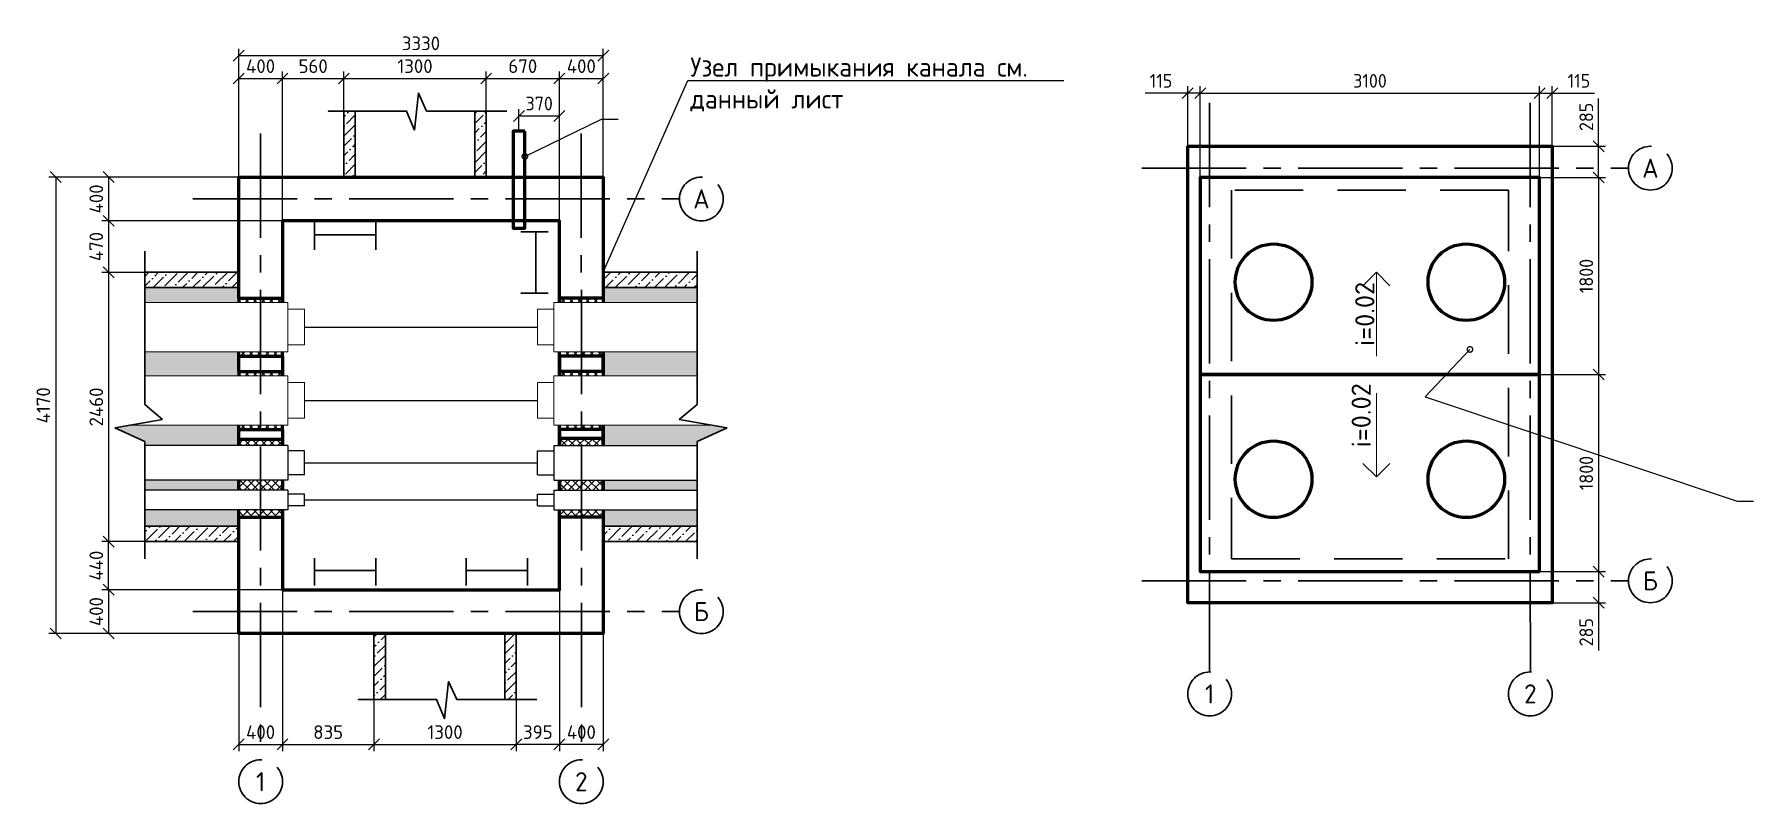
# Model space of a CAD drawing. Header units: millimetres. Extents: x 1601 to 15402, y -324 to 12625.
# Drawn here: x 7233.4 to 7547.5, y 3661.8 to 3802.4 of the extents above; entities that cross this region are included whole.
import ezdxf
from ezdxf import colors
from ezdxf.entities.mleader import LeaderData, LeaderLine
from ezdxf.math import Vec2, Vec3

# ---------------------------------------------------------------- set-up
doc = ezdxf.new("R2010")
doc.units = ezdxf.units.MM
doc.linetypes.add('HIDDEN', pattern=[0.375, 0.25, -0.125])
doc.linetypes.add('осевая2', pattern=[28.575, 19.05, -3.175, 3.175, -3.175])
for name, color, linetype, lineweight in [('Осевая', 2, 'осевая2', 30), ('Основной', 1, 'Continuous', 60), ('Размер 3.5', 250, 'Continuous', 35), ('Размеры на чертеже', 250, 'Continuous', 25), ('Тонкие', 5, 'Continuous', 30)]:
    doc.layers.add(name, color=color, linetype=linetype, lineweight=lineweight)
doc.layers.add('Штриховка', color=7, linetype='Continuous')
doc.styles.add('-ISOCPEUR-', font='isocpeur.TTF')
doc.styles.add('GOST', font='GOST Common.ttf')
doc.styles.get("Standard").update_dxf_attribs({"font": 'GOST Common.ttf'})
doc.dimstyles.new('М 1 к 50', dxfattribs={"dimtxt": 2.5, "dimasz": 2, "dimexe": 1.25, "dimexo": 0, "dimgap": 1, "dimtad": 1, "dimdec": 0, "dimlfac": 50, "dimzin": 0, "dimdsep": 46, "dimtxsty": 'GOST', "dimblk": 'OBLIQUE', "dimcen": 0, "dimclrd": 256, "dimclre": 256, "dimclrt": 256, "dimazin": 2, "dimtfac": 1, "dimtdec": 0, "dimtmove": 0, "dimatfit": 3, "dimldrblk": 'NONE', "dimfxl": 1.25, "dimtolj": 1, "dimtzin": 0, "dimlwd": -1, "dimlwe": -1, "dimarcsym": 2})
pattern_1 = [(45, (374.7665, 404.9902), (-0.74087113, 0.74087113), []), (135, (374.7665, 404.9902), (-0.74087113, -0.74087113), [])]
pattern_2 = [(45, (374.7665, 391.5902), (-0.74087113, 0.74087113), []), (135, (374.7665, 391.5902), (-0.74087113, -0.74087113), [])]
pattern_3 = [(45, (374.7665, 404.9902), (0.6735192, 2.46957043), [3.175, -0.635, 0, -0.635])]
pattern_4 = [(37.5, (374.7665, 404.99015), (-0.03200063, 0.978826475), [0, -0.77216, 0, -0.8636, 0, -0.8255]), (7.5, (374.7665, 404.9902), (0.89904657, 1.4336502), [0, -0.41656, 0, -0.69596, 0, -0.2667]), (327.5, (374.1417, 404.99015), (1.58198474, 0.00287437), [0, -0.254, 0, -0.9144, 0, -1.1938]), (317.5, (374.1417, 404.9902), (1.5271129, 0.44585865), [0, -0.127, 0, -0.59944, 0, -0.6858])]
pattern_5 = [(45, (0, 577.5043), (-0.74087113, 0.74087113), []), (135, (0, 577.5043), (-0.74087113, -0.74087113), [])]

msp = doc.modelspace()

# ---------------------------------------------------------------- texts
at = {"layer": 'Основной', "char_height": 3.5, "attachment_point": 5}
for s, insert, rotation in [('А', (7528.6746, 3777.9258), 359.991659), ('А', (7355.2873, 3772.3144), 359.991659), ('Б', (7528.6746, 3702.5268), 0.008341), ('Б', (7355.2873, 3696.9154), 0.008341)]:
    msp.add_mtext_dynamic_manual_height_columns(s, width=5.739849, gutter_width=12.5, heights=[0], dxfattribs=dict(at, insert=insert, rotation=rotation))
for s, insert in [('1', (7448.1346, 3681.8755)), ('2', (7506.7366, 3681.8755)), ('1', (7274.7472, 3665.827)), ('2', (7333.3492, 3665.827))]:
    msp.add_mtext_dynamic_manual_height_columns(s, width=5.739849, gutter_width=12.5, heights=[0], dxfattribs=dict(at, insert=insert))
at = {"layer": 'Размер 3.5', "char_height": 3.5, "attachment_point": 3, "rotation": 90, "style": '-ISOCPEUR-'}
for insert in [(7474.746, 3757.1524), (7474.0836, 3738.6326)]:
    msp.add_mtext_dynamic_manual_height_columns('{\\C0;i=0.02}', width=14.925819, gutter_width=12.5, heights=[7.7324], dxfattribs=dict(at, insert=insert))

# ---------------------------------------------------------------- blocks, each defined once
blk = doc.blocks.new('_None')
blk = doc.blocks.new('_DotSmall')
at = {"color": 0, "linetype": 'ByBlock', "const_width": 0.5}
blk.add_lwpolyline([(-0.0625, 0, 1), (0.0625, 0, 1)], format="xyb", close=True, dxfattribs=at)
blk = doc.blocks.new('_Oblique')
at = {"color": 0, "linetype": 'ByBlock', "lineweight": -2}
blk.add_line((-0.5, -0.5), (0.5, 0.5), dxfattribs=at)
blk = doc.blocks.new('*D63')
at = {"transparency": 16777216}
for p, q in [((7270.75, 3776.31), (7270.75, 3795.57)), ((7278.75, 3768.31), (7278.75, 3795.57)), ((7270.75, 3794.32), (7278.75, 3794.32))]:
    blk.add_line(p, q, dxfattribs=at)
at = {"layer": 'Defpoints', "color": 0, "transparency": 16777216}
for p in [(7278.75, 3794.32), (7270.75, 3776.31), (7278.75, 3768.31)]:
    blk.add_point(p, dxfattribs=at)
at = {"transparency": 16777216, "xscale": 2, "yscale": 2, "zscale": 2, "rotation": 180}
blk.add_blockref('_Oblique', (7270.75, 3794.32), dxfattribs=at)
at = {"transparency": 16777216, "xscale": 2, "yscale": 2, "zscale": 2}
blk.add_blockref('_Oblique', (7278.75, 3794.32), dxfattribs=at)
at = {"transparency": 16777216, "insert": (7274.75, 3796.57), "char_height": 2.5, "attachment_point": 5, "style": '-ISOCPEUR-'}
blk.add_mtext('\\A1;400', dxfattribs=at)
blk = doc.blocks.new('*D64')
at = {"transparency": 16777216}
for p, q in [((7278.75, 3776.31), (7278.75, 3795.57)), ((7289.96, 3776.31), (7289.96, 3795.57)), ((7278.75, 3794.32), (7289.96, 3794.32))]:
    blk.add_line(p, q, dxfattribs=at)
at = {"layer": 'Defpoints', "color": 0, "transparency": 16777216}
for p in [(7289.96, 3794.32), (7278.75, 3776.31), (7289.96, 3776.31)]:
    blk.add_point(p, dxfattribs=at)
at = {"transparency": 16777216, "xscale": 2, "yscale": 2, "zscale": 2, "rotation": 180}
blk.add_blockref('_Oblique', (7278.75, 3794.32), dxfattribs=at)
at = {"transparency": 16777216, "xscale": 2, "yscale": 2, "zscale": 2}
blk.add_blockref('_Oblique', (7289.96, 3794.32), dxfattribs=at)
at = {"transparency": 16777216, "insert": (7284.35, 3796.57), "char_height": 2.5, "attachment_point": 5, "style": '-ISOCPEUR-'}
blk.add_mtext('\\A1;560', dxfattribs=at)
blk = doc.blocks.new('*D65')
at = {"transparency": 16777216}
for p, q in [((7289.96, 3788.38), (7289.96, 3795.57)), ((7315.96, 3788.38), (7315.96, 3795.57)), ((7289.96, 3794.32), (7315.96, 3794.32))]:
    blk.add_line(p, q, dxfattribs=at)
at = {"layer": 'Defpoints', "color": 0, "transparency": 16777216}
for p in [(7315.96, 3794.32), (7289.96, 3788.38), (7315.96, 3788.38)]:
    blk.add_point(p, dxfattribs=at)
at = {"transparency": 16777216, "xscale": 2, "yscale": 2, "zscale": 2, "rotation": 180}
blk.add_blockref('_Oblique', (7289.96, 3794.32), dxfattribs=at)
at = {"transparency": 16777216, "xscale": 2, "yscale": 2, "zscale": 2}
blk.add_blockref('_Oblique', (7315.96, 3794.32), dxfattribs=at)
at = {"transparency": 16777216, "insert": (7302.96, 3796.57), "char_height": 2.5, "attachment_point": 5, "style": '-ISOCPEUR-'}
blk.add_mtext('\\A1;1300', dxfattribs=at)
blk = doc.blocks.new('*D66')
at = {"transparency": 16777216}
for p, q in [((7315.96, 3788.38), (7315.96, 3795.57)), ((7329.35, 3768.31), (7329.35, 3795.57)), ((7315.96, 3794.32), (7329.35, 3794.32))]:
    blk.add_line(p, q, dxfattribs=at)
at = {"layer": 'Defpoints', "color": 0, "transparency": 16777216}
for p in [(7329.35, 3794.32), (7315.96, 3788.38), (7329.35, 3768.31)]:
    blk.add_point(p, dxfattribs=at)
at = {"transparency": 16777216, "xscale": 2, "yscale": 2, "zscale": 2, "rotation": 180}
blk.add_blockref('_Oblique', (7315.96, 3794.32), dxfattribs=at)
at = {"transparency": 16777216, "xscale": 2, "yscale": 2, "zscale": 2}
blk.add_blockref('_Oblique', (7329.35, 3794.32), dxfattribs=at)
at = {"transparency": 16777216, "insert": (7322.65, 3796.57), "char_height": 2.5, "attachment_point": 5, "style": '-ISOCPEUR-'}
blk.add_mtext('\\A1;670', dxfattribs=at)
blk = doc.blocks.new('*D67')
at = {"transparency": 16777216}
for p, q in [((7329.35, 3776.31), (7329.35, 3795.57)), ((7337.35, 3776.31), (7337.35, 3795.57)), ((7329.35, 3794.32), (7337.35, 3794.32))]:
    blk.add_line(p, q, dxfattribs=at)
at = {"layer": 'Defpoints', "color": 0, "transparency": 16777216}
for p in [(7337.35, 3794.32), (7329.35, 3776.31), (7337.35, 3776.31)]:
    blk.add_point(p, dxfattribs=at)
at = {"transparency": 16777216, "xscale": 2, "yscale": 2, "zscale": 2, "rotation": 180}
blk.add_blockref('_Oblique', (7329.35, 3794.32), dxfattribs=at)
at = {"transparency": 16777216, "xscale": 2, "yscale": 2, "zscale": 2}
blk.add_blockref('_Oblique', (7337.35, 3794.32), dxfattribs=at)
at = {"transparency": 16777216, "insert": (7333.35, 3796.57), "char_height": 2.5, "attachment_point": 5, "style": '-ISOCPEUR-'}
blk.add_mtext('\\A1;400', dxfattribs=at)
blk = doc.blocks.new('*D68')
at = {"transparency": 16777216}
for p, q in [((7270.75, 3776.31), (7245.73, 3776.31)), ((7246.98, 3776.31), (7246.98, 3768.31)), ((7278.75, 3768.31), (7245.73, 3768.31))]:
    blk.add_line(p, q, dxfattribs=at)
at = {"layer": 'Defpoints', "color": 0, "transparency": 16777216}
for p in [(7270.75, 3776.31), (7246.98, 3768.31), (7278.75, 3768.31)]:
    blk.add_point(p, dxfattribs=at)
at = {"transparency": 16777216, "xscale": 2, "yscale": 2, "zscale": 2}
for p, rotation in [((7246.98, 3776.31), 90), ((7246.98, 3768.31), 270)]:
    blk.add_blockref('_Oblique', p, dxfattribs=dict(at, rotation=rotation))
at = {"transparency": 16777216, "insert": (7244.73, 3772.31), "char_height": 2.5, "attachment_point": 5, "rotation": 90, "style": '-ISOCPEUR-'}
blk.add_mtext('\\A1;400', dxfattribs=at)
blk = doc.blocks.new('*D69')
at = {"transparency": 16777216}
for p, q in [((7270.75, 3768.31), (7245.73, 3768.31)), ((7246.98, 3768.31), (7246.98, 3758.9)), ((7270.75, 3758.9), (7245.73, 3758.9))]:
    blk.add_line(p, q, dxfattribs=at)
at = {"layer": 'Defpoints', "color": 0, "transparency": 16777216}
for p in [(7270.75, 3768.31), (7246.98, 3758.9), (7270.75, 3758.9)]:
    blk.add_point(p, dxfattribs=at)
at = {"transparency": 16777216, "xscale": 2, "yscale": 2, "zscale": 2}
for p, rotation in [((7246.98, 3768.31), 90), ((7246.98, 3758.9), 270)]:
    blk.add_blockref('_Oblique', p, dxfattribs=dict(at, rotation=rotation))
at = {"transparency": 16777216, "insert": (7244.73, 3763.61), "char_height": 2.5, "attachment_point": 5, "rotation": 90, "style": '-ISOCPEUR-'}
blk.add_mtext('\\A1;470', dxfattribs=at)
blk = doc.blocks.new('*D70')
at = {"transparency": 16777216}
for p, q in [((7253.59, 3758.9), (7245.73, 3758.9)), ((7246.98, 3758.9), (7246.98, 3709.7)), ((7253.59, 3709.7), (7245.73, 3709.7))]:
    blk.add_line(p, q, dxfattribs=at)
at = {"layer": 'Defpoints', "color": 0, "transparency": 16777216}
for p in [(7253.59, 3758.9), (7246.98, 3709.7), (7253.59, 3709.7)]:
    blk.add_point(p, dxfattribs=at)
at = {"transparency": 16777216, "xscale": 2, "yscale": 2, "zscale": 2}
for p, rotation in [((7246.98, 3758.9), 90), ((7246.98, 3709.7), 270)]:
    blk.add_blockref('_Oblique', p, dxfattribs=dict(at, rotation=rotation))
at = {"transparency": 16777216, "insert": (7244.73, 3734.3), "char_height": 2.5, "attachment_point": 5, "rotation": 90, "style": '-ISOCPEUR-'}
blk.add_mtext('\\A1;2460', dxfattribs=at)
blk = doc.blocks.new('*D71')
at = {"transparency": 16777216}
for p, q in [((7446.44, 3776.23), (7446.44, 3792.89)), ((7446.44, 3791.64), (7508.44, 3791.64)), ((7508.44, 3776.23), (7508.44, 3792.89))]:
    blk.add_line(p, q, dxfattribs=at)
at = {"layer": 'Defpoints', "color": 0, "transparency": 16777216}
for p in [(7508.44, 3791.64), (7446.44, 3776.23), (7508.44, 3776.23)]:
    blk.add_point(p, dxfattribs=at)
at = {"transparency": 16777216, "xscale": 2, "yscale": 2, "zscale": 2, "rotation": 180}
blk.add_blockref('_Oblique', (7446.44, 3791.64), dxfattribs=at)
at = {"transparency": 16777216, "xscale": 2, "yscale": 2, "zscale": 2}
blk.add_blockref('_Oblique', (7508.44, 3791.64), dxfattribs=at)
at = {"transparency": 16777216, "insert": (7477.44, 3793.89), "char_height": 2.5, "attachment_point": 5, "style": 'GOST'}
blk.add_mtext('\\A1;3100', dxfattribs=at)
blk = doc.blocks.new('*D72')
at = {"transparency": 16777216}
for p, q in [((7508.44, 3776.23), (7520.46, 3776.23)), ((7519.21, 3776.23), (7519.21, 3740.23)), ((7508.44, 3740.23), (7520.46, 3740.23))]:
    blk.add_line(p, q, dxfattribs=at)
at = {"layer": 'Defpoints', "color": 0, "transparency": 16777216}
for p in [(7508.44, 3776.23), (7508.44, 3740.23), (7519.21, 3740.23)]:
    blk.add_point(p, dxfattribs=at)
at = {"transparency": 16777216, "xscale": 2, "yscale": 2, "zscale": 2}
for p, rotation in [((7519.21, 3776.23), 90), ((7519.21, 3740.23), 270)]:
    blk.add_blockref('_Oblique', p, dxfattribs=dict(at, rotation=rotation))
at = {"transparency": 16777216, "insert": (7516.96, 3758.23), "char_height": 2.5, "attachment_point": 5, "rotation": 90, "style": 'GOST'}
blk.add_mtext('\\A1;1800', dxfattribs=at)
blk = doc.blocks.new('*D73')
at = {"transparency": 16777216}
for p, q in [((7519.21, 3781.93), (7519.21, 3790.68)), ((7508.44, 3781.93), (7520.46, 3781.93)), ((7519.21, 3776.23), (7519.21, 3781.93)), ((7508.44, 3776.23), (7520.46, 3776.23))]:
    blk.add_line(p, q, dxfattribs=at)
at = {"layer": 'Defpoints', "color": 0, "transparency": 16777216}
for p in [(7508.44, 3781.93), (7519.21, 3781.93), (7508.44, 3776.23)]:
    blk.add_point(p, dxfattribs=at)
at = {"transparency": 16777216, "xscale": 2, "yscale": 2, "zscale": 2}
for p, rotation in [((7519.21, 3781.93), 90), ((7519.21, 3776.23), 270)]:
    blk.add_blockref('_Oblique', p, dxfattribs=dict(at, rotation=rotation))
at = {"transparency": 16777216, "insert": (7516.96, 3787.3), "char_height": 2.5, "attachment_point": 5, "rotation": 90, "style": 'GOST'}
blk.add_mtext('\\A1;285', dxfattribs=at)
blk = doc.blocks.new('*D74')
at = {"transparency": 16777216}
for p, q in [((7444.14, 3791.64), (7436.39, 3791.64)), ((7444.14, 3776.23), (7444.14, 3792.89)), ((7446.44, 3791.64), (7444.14, 3791.64)), ((7446.44, 3776.23), (7446.44, 3792.89))]:
    blk.add_line(p, q, dxfattribs=at)
at = {"layer": 'Defpoints', "color": 0, "transparency": 16777216}
for p in [(7444.14, 3791.64), (7444.14, 3776.23), (7446.44, 3776.23)]:
    blk.add_point(p, dxfattribs=at)
at = {"transparency": 16777216, "xscale": 2, "yscale": 2, "zscale": 2, "rotation": 180}
blk.add_blockref('_Oblique', (7444.14, 3791.64), dxfattribs=at)
at = {"transparency": 16777216, "xscale": 2, "yscale": 2, "zscale": 2}
blk.add_blockref('_Oblique', (7446.44, 3791.64), dxfattribs=at)
at = {"transparency": 16777216, "insert": (7439.26, 3793.89), "char_height": 2.5, "attachment_point": 5, "style": 'GOST'}
blk.add_mtext('\\A1;115', dxfattribs=at)
blk = doc.blocks.new('*D75')
at = {"transparency": 16777216}
for p, q in [((7508.44, 3781.93), (7508.44, 3792.89)), ((7508.44, 3791.64), (7510.74, 3791.64)), ((7510.74, 3781.93), (7510.74, 3792.89)), ((7510.74, 3791.64), (7518.49, 3791.64))]:
    blk.add_line(p, q, dxfattribs=at)
at = {"layer": 'Defpoints', "color": 0, "transparency": 16777216}
for p in [(7510.74, 3791.64), (7508.44, 3781.93), (7510.74, 3781.93)]:
    blk.add_point(p, dxfattribs=at)
at = {"transparency": 16777216, "xscale": 2, "yscale": 2, "zscale": 2, "rotation": 180}
blk.add_blockref('_Oblique', (7508.44, 3791.64), dxfattribs=at)
at = {"transparency": 16777216, "xscale": 2, "yscale": 2, "zscale": 2}
blk.add_blockref('_Oblique', (7510.74, 3791.64), dxfattribs=at)
at = {"transparency": 16777216, "insert": (7515.61, 3793.89), "char_height": 2.5, "attachment_point": 5, "style": 'GOST'}
blk.add_mtext('\\A1;115', dxfattribs=at)
blk = doc.blocks.new('*D76')
at = {"transparency": 16777216}
for p, q in [((7508.44, 3740.23), (7520.46, 3740.23)), ((7519.21, 3740.23), (7519.21, 3704.23)), ((7508.44, 3704.23), (7520.46, 3704.23))]:
    blk.add_line(p, q, dxfattribs=at)
at = {"layer": 'Defpoints', "color": 0, "transparency": 16777216}
for p in [(7508.44, 3740.23), (7508.44, 3704.23), (7519.21, 3704.23)]:
    blk.add_point(p, dxfattribs=at)
at = {"transparency": 16777216, "xscale": 2, "yscale": 2, "zscale": 2}
for p, rotation in [((7519.21, 3740.23), 90), ((7519.21, 3704.23), 270)]:
    blk.add_blockref('_Oblique', p, dxfattribs=dict(at, rotation=rotation))
at = {"transparency": 16777216, "insert": (7516.96, 3722.23), "char_height": 2.5, "attachment_point": 5, "rotation": 90, "style": 'GOST'}
blk.add_mtext('\\A1;1800', dxfattribs=at)
blk = doc.blocks.new('*D77')
at = {"transparency": 16777216}
for p, q in [((7508.44, 3704.23), (7520.46, 3704.23)), ((7519.21, 3704.23), (7519.21, 3698.53)), ((7508.44, 3698.53), (7520.46, 3698.53)), ((7519.21, 3698.53), (7519.21, 3689.78))]:
    blk.add_line(p, q, dxfattribs=at)
at = {"layer": 'Defpoints', "color": 0, "transparency": 16777216}
for p in [(7508.44, 3704.23), (7508.44, 3698.53), (7519.21, 3698.53)]:
    blk.add_point(p, dxfattribs=at)
at = {"transparency": 16777216, "xscale": 2, "yscale": 2, "zscale": 2}
for p, rotation in [((7519.21, 3704.23), 90), ((7519.21, 3698.53), 270)]:
    blk.add_blockref('_Oblique', p, dxfattribs=dict(at, rotation=rotation))
at = {"transparency": 16777216, "insert": (7516.96, 3693.15), "char_height": 2.5, "attachment_point": 5, "rotation": 90, "style": 'GOST'}
blk.add_mtext('\\A1;285', dxfattribs=at)
blk = doc.blocks.new('*D78')
at = {"transparency": 16777216}
for p, q in [((7253.59, 3709.7), (7245.73, 3709.7)), ((7246.98, 3700.91), (7246.98, 3709.7)), ((7278.75, 3700.91), (7245.73, 3700.91))]:
    blk.add_line(p, q, dxfattribs=at)
at = {"layer": 'Defpoints', "color": 0, "transparency": 16777216}
for p in [(7246.98, 3709.7), (7253.59, 3709.7), (7278.75, 3700.91)]:
    blk.add_point(p, dxfattribs=at)
at = {"transparency": 16777216, "xscale": 2, "yscale": 2, "zscale": 2}
for p, rotation in [((7246.98, 3709.7), 90), ((7246.98, 3700.91), 270)]:
    blk.add_blockref('_Oblique', p, dxfattribs=dict(at, rotation=rotation))
at = {"transparency": 16777216, "insert": (7244.73, 3705.31), "char_height": 2.5, "attachment_point": 5, "rotation": 90, "style": '-ISOCPEUR-'}
blk.add_mtext('\\A1;440', dxfattribs=at)
blk = doc.blocks.new('*D79')
at = {"transparency": 16777216}
for p, q in [((7270.75, 3700.91), (7245.73, 3700.91)), ((7246.98, 3700.91), (7246.98, 3692.91)), ((7270.75, 3692.91), (7245.73, 3692.91))]:
    blk.add_line(p, q, dxfattribs=at)
at = {"layer": 'Defpoints', "color": 0, "transparency": 16777216}
for p in [(7270.75, 3700.91), (7246.98, 3692.91), (7270.75, 3692.91)]:
    blk.add_point(p, dxfattribs=at)
at = {"transparency": 16777216, "xscale": 2, "yscale": 2, "zscale": 2}
for p, rotation in [((7246.98, 3700.91), 90), ((7246.98, 3692.91), 270)]:
    blk.add_blockref('_Oblique', p, dxfattribs=dict(at, rotation=rotation))
at = {"transparency": 16777216, "insert": (7244.73, 3696.91), "char_height": 2.5, "attachment_point": 5, "rotation": 90, "style": '-ISOCPEUR-'}
blk.add_mtext('\\A1;400', dxfattribs=at)
blk = doc.blocks.new('*D80')
at = {"transparency": 16777216}
for p, q in [((7278.75, 3700.91), (7278.75, 3671.39)), ((7270.75, 3692.91), (7270.75, 3671.39)), ((7270.75, 3672.64), (7278.75, 3672.64))]:
    blk.add_line(p, q, dxfattribs=at)
at = {"layer": 'Defpoints', "color": 0, "transparency": 16777216}
for p in [(7278.75, 3700.91), (7270.75, 3692.91), (7278.75, 3672.64)]:
    blk.add_point(p, dxfattribs=at)
at = {"transparency": 16777216, "xscale": 2, "yscale": 2, "zscale": 2, "rotation": 180}
blk.add_blockref('_Oblique', (7270.75, 3672.64), dxfattribs=at)
at = {"transparency": 16777216, "xscale": 2, "yscale": 2, "zscale": 2}
blk.add_blockref('_Oblique', (7278.75, 3672.64), dxfattribs=at)
at = {"transparency": 16777216, "insert": (7274.75, 3674.89), "char_height": 2.5, "attachment_point": 5, "style": '-ISOCPEUR-'}
blk.add_mtext('\\A1;400', dxfattribs=at)
blk = doc.blocks.new('*D81')
at = {"transparency": 16777216}
for p, q in [((7278.75, 3692.91), (7278.75, 3671.39)), ((7295.45, 3692.91), (7295.45, 3671.39)), ((7278.75, 3672.64), (7295.45, 3672.64))]:
    blk.add_line(p, q, dxfattribs=at)
at = {"layer": 'Defpoints', "color": 0, "transparency": 16777216}
for p in [(7278.75, 3692.91), (7295.45, 3692.91), (7295.45, 3672.64)]:
    blk.add_point(p, dxfattribs=at)
at = {"transparency": 16777216, "xscale": 2, "yscale": 2, "zscale": 2, "rotation": 180}
blk.add_blockref('_Oblique', (7278.75, 3672.64), dxfattribs=at)
at = {"transparency": 16777216, "xscale": 2, "yscale": 2, "zscale": 2}
blk.add_blockref('_Oblique', (7295.45, 3672.64), dxfattribs=at)
at = {"transparency": 16777216, "insert": (7287.1, 3674.89), "char_height": 2.5, "attachment_point": 5, "style": '-ISOCPEUR-'}
blk.add_mtext('\\A1;835', dxfattribs=at)
blk = doc.blocks.new('*D82')
at = {"transparency": 16777216}
for p, q in [((7295.45, 3680.85), (7295.45, 3671.39)), ((7321.45, 3680.85), (7321.45, 3671.39)), ((7295.45, 3672.64), (7321.45, 3672.64))]:
    blk.add_line(p, q, dxfattribs=at)
at = {"layer": 'Defpoints', "color": 0, "transparency": 16777216}
for p in [(7295.45, 3680.85), (7321.45, 3680.85), (7321.45, 3672.64)]:
    blk.add_point(p, dxfattribs=at)
at = {"transparency": 16777216, "xscale": 2, "yscale": 2, "zscale": 2, "rotation": 180}
blk.add_blockref('_Oblique', (7295.45, 3672.64), dxfattribs=at)
at = {"transparency": 16777216, "xscale": 2, "yscale": 2, "zscale": 2}
blk.add_blockref('_Oblique', (7321.45, 3672.64), dxfattribs=at)
at = {"transparency": 16777216, "insert": (7308.45, 3674.89), "char_height": 2.5, "attachment_point": 5, "style": '-ISOCPEUR-'}
blk.add_mtext('\\A1;1300', dxfattribs=at)
blk = doc.blocks.new('*D83')
at = {"transparency": 16777216}
for p, q in [((7329.35, 3700.91), (7329.35, 3671.39)), ((7321.45, 3692.91), (7321.45, 3671.39)), ((7329.35, 3672.64), (7321.45, 3672.64))]:
    blk.add_line(p, q, dxfattribs=at)
at = {"layer": 'Defpoints', "color": 0, "transparency": 16777216}
for p in [(7329.35, 3700.91), (7321.45, 3692.91), (7321.45, 3672.64)]:
    blk.add_point(p, dxfattribs=at)
at = {"transparency": 16777216, "xscale": 2, "yscale": 2, "zscale": 2, "rotation": 180}
blk.add_blockref('_Oblique', (7321.45, 3672.64), dxfattribs=at)
at = {"transparency": 16777216, "xscale": 2, "yscale": 2, "zscale": 2}
blk.add_blockref('_Oblique', (7329.35, 3672.64), dxfattribs=at)
at = {"transparency": 16777216, "insert": (7325.4, 3674.89), "char_height": 2.5, "attachment_point": 5, "style": '-ISOCPEUR-'}
blk.add_mtext('\\A1;395', dxfattribs=at)
blk = doc.blocks.new('*D84')
at = {"transparency": 16777216}
for p, q in [((7329.35, 3692.91), (7329.35, 3671.39)), ((7337.35, 3692.91), (7337.35, 3671.39)), ((7337.35, 3672.64), (7329.35, 3672.64))]:
    blk.add_line(p, q, dxfattribs=at)
at = {"layer": 'Defpoints', "color": 0, "transparency": 16777216}
for p in [(7329.35, 3692.91), (7337.35, 3692.91), (7329.35, 3672.64)]:
    blk.add_point(p, dxfattribs=at)
at = {"transparency": 16777216, "xscale": 2, "yscale": 2, "zscale": 2, "rotation": 180}
blk.add_blockref('_Oblique', (7329.35, 3672.64), dxfattribs=at)
at = {"transparency": 16777216, "xscale": 2, "yscale": 2, "zscale": 2}
blk.add_blockref('_Oblique', (7337.35, 3672.64), dxfattribs=at)
at = {"transparency": 16777216, "insert": (7333.35, 3674.89), "char_height": 2.5, "attachment_point": 5, "style": '-ISOCPEUR-'}
blk.add_mtext('\\A1;400', dxfattribs=at)
blk = doc.blocks.new('*D143')
at = {"transparency": 16777216}
for p, q in [((7270.75, 3795.57), (7270.75, 3799.74)), ((7270.75, 3798.49), (7337.35, 3798.49)), ((7337.35, 3795.57), (7337.35, 3799.74))]:
    blk.add_line(p, q, dxfattribs=at)
at = {"layer": 'Defpoints', "color": 0, "transparency": 16777216}
for p in [(7337.35, 3798.49), (7270.75, 3795.57), (7337.35, 3795.57)]:
    blk.add_point(p, dxfattribs=at)
at = {"transparency": 16777216, "xscale": 2, "yscale": 2, "zscale": 2, "rotation": 180}
blk.add_blockref('_Oblique', (7270.75, 3798.49), dxfattribs=at)
at = {"transparency": 16777216, "xscale": 2, "yscale": 2, "zscale": 2}
blk.add_blockref('_Oblique', (7337.35, 3798.49), dxfattribs=at)
at = {"transparency": 16777216, "insert": (7304.05, 3800.74), "char_height": 2.5, "attachment_point": 5, "style": '-ISOCPEUR-'}
blk.add_mtext('\\A1;3330', dxfattribs=at)
blk = doc.blocks.new('*D144')
at = {"transparency": 16777216}
for p, q in [((7245.73, 3776.31), (7236.06, 3776.31)), ((7237.31, 3776.31), (7237.31, 3692.91)), ((7245.73, 3692.91), (7236.06, 3692.91))]:
    blk.add_line(p, q, dxfattribs=at)
at = {"layer": 'Defpoints', "color": 0, "transparency": 16777216}
for p in [(7245.73, 3776.31), (7237.31, 3692.91), (7245.73, 3692.91)]:
    blk.add_point(p, dxfattribs=at)
at = {"transparency": 16777216, "xscale": 2, "yscale": 2, "zscale": 2}
for p, rotation in [((7237.31, 3776.31), 90), ((7237.31, 3692.91), 270)]:
    blk.add_blockref('_Oblique', p, dxfattribs=dict(at, rotation=rotation))
at = {"transparency": 16777216, "insert": (7235.06, 3734.61), "char_height": 2.5, "attachment_point": 5, "rotation": 90, "style": '-ISOCPEUR-'}
blk.add_mtext('\\A1;4170', dxfattribs=at)
blk = doc.blocks.new('*D145')
at = {"transparency": 16777216}
for p, q in [((7321.95, 3784.67), (7321.95, 3788.74)), ((7329.35, 3784.67), (7329.35, 3788.74)), ((7321.95, 3787.49), (7329.35, 3787.49))]:
    blk.add_line(p, q, dxfattribs=at)
at = {"layer": 'Defpoints', "color": 0, "transparency": 16777216}
for p in [(7329.35, 3787.49), (7321.95, 3784.67), (7329.35, 3784.67)]:
    blk.add_point(p, dxfattribs=at)
at = {"transparency": 16777216, "xscale": 2, "yscale": 2, "zscale": 2, "rotation": 180}
blk.add_blockref('_Oblique', (7321.95, 3787.49), dxfattribs=at)
at = {"transparency": 16777216, "xscale": 2, "yscale": 2, "zscale": 2}
blk.add_blockref('_Oblique', (7329.35, 3787.49), dxfattribs=at)
at = {"transparency": 16777216, "insert": (7325.65, 3789.74), "char_height": 2.5, "attachment_point": 5, "style": 'GOST'}
blk.add_mtext('\\A1;370', dxfattribs=at)

# ---------------------------------------------------------------- dimensions: what is measured, and where the dimension line sits
for base, p1, p2, picture, middle in [((7337.3482, 3798.4874), (7270.7482, 3795.5716), (7337.3482, 3795.5716), '*D143', (7304.0482, 3800.7374)), ((7278.7482, 3794.3216), (7270.7482, 3776.3149), (7278.7482, 3768.3149), '*D63', (7274.7482, 3796.5716)), ((7289.9574, 3794.3216), (7278.7482, 3776.3149), (7289.9574, 3776.3149), '*D64', (7284.3528, 3796.5716)), ((7315.9574, 3794.3216), (7289.9574, 3788.3754), (7315.9574, 3788.3754), '*D65', (7302.9574, 3796.5716)), ((7329.3482, 3794.3216), (7315.9574, 3788.3754), (7329.3482, 3768.3149), '*D66', (7322.6528, 3796.5716)), ((7337.3482, 3794.3216), (7329.3482, 3776.3149), (7337.3482, 3776.3149), '*D67', (7333.3482, 3796.5716)), ((7278.7482, 3672.6416), (7270.7482, 3692.9149), (7278.7482, 3700.9149), '*D80', (7274.7482, 3674.8916)), ((7321.4478, 3672.6416), (7329.3482, 3700.9149), (7321.4478, 3692.9149), '*D83', (7325.398, 3674.8916)), ((7295.4478, 3672.6416), (7278.7482, 3692.9149), (7295.4478, 3692.9149), '*D81', (7287.098, 3674.8916)), ((7329.3482, 3672.6416), (7337.3482, 3692.9149), (7329.3482, 3692.9149), '*D84', (7333.3482, 3674.8916)), ((7321.4478, 3672.6416), (7295.4478, 3680.8544), (7321.4478, 3680.8544), '*D82', (7308.4478, 3674.8916))]:
    dim = msp.add_linear_dim(base=base, p1=p1, p2=p2, dimstyle='М 1 к 50', override={"dimtxsty": '-ISOCPEUR-'})
    dim.commit()
    dim.dimension.update_dxf_attribs({"geometry": picture, "text_midpoint": middle})
for base, p1, p2, picture, middle in [((7444.1356, 3791.6394), (7446.4356, 3776.2263), (7444.1356, 3776.2263), '*D74', (7439.2606, 3793.8894)), ((7508.4356, 3791.6394), (7446.4356, 3776.2263), (7508.4356, 3776.2263), '*D71', (7477.4356, 3793.8894)), ((7510.7356, 3791.6394), (7508.4356, 3781.9263), (7510.7356, 3781.9263), '*D75', (7515.6106, 3793.8894)), ((7329.3482, 3787.4929), (7321.9525, 3784.6737), (7329.3482, 3784.6737), '*D145', (7325.6504, 3789.7429))]:
    dim = msp.add_linear_dim(base=base, p1=p1, p2=p2, dimstyle='М 1 к 50')
    dim.commit()
    dim.dimension.update_dxf_attribs({"geometry": picture, "text_midpoint": middle})
for base, p1, p2, picture, middle in [((7519.2052, 3781.9263), (7508.4356, 3776.2263), (7508.4356, 3781.9263), '*D73', (7516.9552, 3787.3013)), ((7519.2052, 3740.2263), (7508.4356, 3776.2263), (7508.4356, 3740.2263), '*D72', (7516.9552, 3758.2263)), ((7519.2052, 3704.2263), (7508.4356, 3740.2263), (7508.4356, 3704.2263), '*D76', (7516.9552, 3722.2263)), ((7519.2052, 3698.5263), (7508.4356, 3704.2263), (7508.4356, 3698.5263), '*D77', (7516.9552, 3693.1513))]:
    dim = msp.add_linear_dim(base=base, p1=p1, p2=p2, angle=90, dimstyle='М 1 к 50')
    dim.commit()
    dim.dimension.update_dxf_attribs({"geometry": picture, "text_midpoint": middle})
for base, p1, p2, picture, middle in [((7237.3085, 3692.9149), (7245.7262, 3776.3149), (7245.7262, 3692.9149), '*D144', (7235.0585, 3734.6149)), ((7246.9762, 3768.3149), (7270.7482, 3776.3149), (7278.7482, 3768.3149), '*D68', (7244.7262, 3772.3149)), ((7246.9762, 3709.7038), (7253.5895, 3758.9038), (7253.5895, 3709.7038), '*D70', (7244.7262, 3734.3038)), ((7246.9762, 3692.9149), (7270.7482, 3700.9149), (7270.7482, 3692.9149), '*D79', (7244.7262, 3696.9149))]:
    dim = msp.add_linear_dim(base=base, p1=p1, p2=p2, angle=90, dimstyle='М 1 к 50', override={"dimtxsty": '-ISOCPEUR-'})
    dim.commit()
    dim.dimension.update_dxf_attribs({"geometry": picture, "text_midpoint": middle})
for base, p1, p2, text, picture, middle in [((7246.9762, 3758.9038), (7270.7482, 3768.3149), (7270.7482, 3758.9038), '470', '*D69', (7244.7262, 3763.6094)), ((7246.9762, 3709.7038), (7278.7482, 3700.9149), (7253.5895, 3709.7038), '440', '*D78', (7244.7262, 3705.3094))]:
    dim = msp.add_linear_dim(base=base, p1=p1, p2=p2, angle=90, text=text, dimstyle='М 1 к 50', override={"dimtxsty": '-ISOCPEUR-'})
    dim.commit()
    dim.dimension.update_dxf_attribs({"geometry": picture, "text_midpoint": middle})

# ---------------------------------------------------------------- hatches: boundary and pattern name
h = msp.add_hatch()
h.set_pattern_fill('ANSI37', scale=0.33)
h.set_pattern_definition(pattern_1)
h.paths.add_polyline_path([(7278.7482, 3754.2038), (7274.7481, 3754.2038), (7274.748, 3753.4038), (7278.7482, 3753.4038)])
h.paths.add_polyline_path([(7274.7481, 3754.2038), (7270.7482, 3754.2038), (7270.7482, 3753.4038), (7274.748, 3753.4038)])
h.paths.add_polyline_path([(7278.7482, 3744.4038), (7274.748, 3744.4038), (7274.748, 3743.6038), (7278.7482, 3743.6038)])
h.paths.add_polyline_path([(7274.748, 3744.4038), (7270.7482, 3744.4038), (7270.7482, 3743.6038), (7274.748, 3743.6038)])
h = msp.add_hatch()
h.set_pattern_fill('ANSI37', scale=0.33)
h.set_pattern_definition(pattern_1)
h.paths.add_polyline_path([(7329.3482, 3754.2038), (7333.3484, 3754.2038), (7333.3484, 3753.4038), (7329.3482, 3753.4038)])
h.paths.add_polyline_path([(7333.3484, 3754.2038), (7337.3482, 3754.2038), (7337.3482, 3753.4038), (7333.3484, 3753.4038)])
h.paths.add_polyline_path([(7329.3482, 3744.4038), (7333.3484, 3744.4038), (7333.3484, 3743.6038), (7329.3482, 3743.6038)])
h.paths.add_polyline_path([(7333.3484, 3744.4038), (7337.3482, 3744.4038), (7337.3482, 3743.6038), (7333.3484, 3743.6038)])
h = msp.add_hatch()
h.set_pattern_fill('ANSI37', scale=0.33)
h.set_pattern_definition(pattern_2)
h.paths.add_polyline_path([(7278.7482, 3740.8038), (7274.7481, 3740.8038), (7274.748, 3740.0038), (7278.7482, 3740.0038)])
h.paths.add_polyline_path([(7274.7481, 3740.8038), (7270.7482, 3740.8038), (7270.7482, 3740.0038), (7274.748, 3740.0038)])
h.paths.add_polyline_path([(7278.7482, 3731.0038), (7274.748, 3731.0038), (7274.748, 3730.2038), (7278.7482, 3730.2038)])
h.paths.add_polyline_path([(7274.748, 3731.0038), (7270.7482, 3731.0038), (7270.7482, 3730.2038), (7274.748, 3730.2038)])
h = msp.add_hatch()
h.set_pattern_fill('ANSI37', scale=0.33)
h.set_pattern_definition(pattern_2)
h.paths.add_polyline_path([(7329.3482, 3740.8038), (7333.3484, 3740.8038), (7333.3484, 3740.0038), (7329.3482, 3740.0038)])
h.paths.add_polyline_path([(7333.3484, 3740.8038), (7337.3482, 3740.8038), (7337.3482, 3740.0038), (7333.3484, 3740.0038)])
h.paths.add_polyline_path([(7329.3482, 3731.0038), (7333.3484, 3731.0038), (7333.3484, 3730.2038), (7329.3482, 3730.2038)])
h.paths.add_polyline_path([(7333.3484, 3731.0038), (7337.3482, 3731.0038), (7337.3482, 3730.2038), (7333.3484, 3730.2038)])
h = msp.add_hatch()
h.set_pattern_fill('ANSI37', scale=0.33)
h.set_pattern_definition(pattern_5)
h.paths.add_polyline_path([(7333.3485, 3728.5662), (7329.3482, 3728.5662), (7329.3482, 3727.2538), (7333.3485, 3727.2538)])
h.paths.add_polyline_path([(7337.3482, 3728.5662), (7333.3485, 3728.5662), (7333.3485, 3727.2538), (7337.3482, 3727.2538)])
h = msp.add_hatch()
h.set_pattern_fill('ANSI37', scale=0.33)
h.set_pattern_definition(pattern_5)
h.paths.add_polyline_path([(7274.748, 3728.3981), (7270.7482, 3728.3981), (7270.7482, 3727.2538), (7274.748, 3727.2538)])
h.paths.add_polyline_path([(7278.7482, 3728.3981), (7274.748, 3728.3981), (7274.748, 3727.2538), (7278.7482, 3727.2538)])
h = msp.add_hatch()
h.set_pattern_fill('ANSI37', scale=0.33)
h.set_pattern_definition(pattern_1)
h.paths.add_polyline_path([(7274.7479, 3720.9538), (7270.7482, 3720.9538), (7270.7482, 3719.1038), (7274.7479, 3719.1038)])
h.paths.add_polyline_path([(7278.7482, 3720.9538), (7274.7479, 3720.9538), (7274.7479, 3719.1038), (7278.7482, 3719.1038)])
h.paths.add_polyline_path([(7278.7482, 3715.5038), (7274.7479, 3715.5038), (7274.7479, 3714.1662), (7278.7482, 3714.1662)])
h.paths.add_polyline_path([(7274.7479, 3715.5038), (7270.7482, 3715.5038), (7270.7482, 3714.1662), (7274.7479, 3714.1662)])
h = msp.add_hatch()
h.set_pattern_fill('ANSI37', scale=0.33)
h.set_pattern_definition(pattern_1)
h.paths.add_polyline_path([(7333.3485, 3720.9538), (7337.3482, 3720.9538), (7337.3482, 3719.1038), (7333.3485, 3719.1038)])
h.paths.add_polyline_path([(7329.3482, 3720.9538), (7333.3485, 3720.9538), (7333.3485, 3719.1038), (7329.3482, 3719.1038)])
h.paths.add_polyline_path([(7329.3482, 3715.5038), (7333.3485, 3715.5038), (7333.3485, 3714.1662), (7329.3482, 3714.1662)])
h.paths.add_polyline_path([(7333.3485, 3715.5038), (7337.3482, 3715.5038), (7337.3482, 3714.1662), (7333.3485, 3714.1662)])
at = {"layer": 'Штриховка'}
h = msp.add_hatch(dxfattribs=at)
h.set_pattern_fill('ANSI36', color=256, scale=0.4)
h.set_pattern_definition(pattern_3)
h.paths.add_polyline_path([(7292.0533, 3788.3754), (7289.9574, 3788.3754), (7289.9574, 3776.3149), (7292.0533, 3776.3149)])
h.paths.add_polyline_path([(7313.8616, 3776.3149), (7315.9574, 3776.3149), (7315.9574, 3788.3754), (7313.8616, 3788.3754)])
h.paths.add_polyline_path([(7319.3519, 3680.8544), (7321.4478, 3680.8544), (7321.4478, 3692.9149), (7319.3519, 3692.9149)])
h.paths.add_polyline_path([(7297.5437, 3692.9149), (7295.4478, 3692.9149), (7295.4478, 3680.8544), (7297.5437, 3680.8544)])
h = msp.add_hatch(dxfattribs=at)
h.set_pattern_fill('ANSI36', color=256, scale=0.4)
h.set_pattern_definition(pattern_3)
h.paths.add_polyline_path([(7270.7482, 3758.9038), (7253.5895, 3758.9038), (7253.5895, 3756.1038), (7270.7482, 3756.1038)])
h.paths.add_polyline_path([(7270.7482, 3712.5038), (7253.5895, 3712.5038), (7253.5895, 3709.7038), (7270.7482, 3709.7038)])
h = msp.add_hatch(dxfattribs=at)
h.set_pattern_fill('ANSI36', color=256, scale=0.4)
h.set_pattern_definition(pattern_3)
h.paths.add_polyline_path([(7337.3482, 3758.9038), (7354.507, 3758.9038), (7354.507, 3756.1038), (7337.3482, 3756.1038)])
h.paths.add_polyline_path([(7337.3482, 3712.5038), (7354.507, 3712.5038), (7354.507, 3709.7038), (7337.3482, 3709.7038)])
h = msp.add_hatch(dxfattribs=at)
h.set_pattern_fill('AR-SAND', color=256, scale=0.02)
h.set_pattern_definition(pattern_4)
h.paths.add_polyline_path([(7270.7482, 3756.1038), (7253.5895, 3756.1038), (7253.5895, 3753.4038), (7270.7482, 3753.4038), (7270.7482, 3754.2038)])
h.paths.add_polyline_path([(7270.7482, 3743.6038), (7270.7482, 3744.4038), (7253.5895, 3744.4038), (7253.5895, 3740.0038), (7270.7482, 3740.0038), (7270.7482, 3740.8038)])
h.paths.add_polyline_path([(7270.7482, 3730.2038), (7270.7482, 3731.0038), (7251.1152, 3731.0038), (7248.1306, 3730.4748), (7253.5895, 3728.0024), (7253.5895, 3727.2538), (7270.7482, 3727.2538)])
h.paths.add_polyline_path([(7270.7482, 3720.9538), (7253.5895, 3720.9538), (7253.5895, 3719.1038), (7270.7482, 3719.1038)])
h.paths.add_polyline_path([(7270.7482, 3715.5038), (7253.5895, 3715.5038), (7253.5895, 3712.5038), (7270.7482, 3712.5038)])
h = msp.add_hatch(dxfattribs=at)
h.set_pattern_fill('AR-SAND', color=256, scale=0.02)
h.set_pattern_definition(pattern_4)
h.paths.add_polyline_path([(7337.3482, 3756.1038), (7354.507, 3756.1038), (7354.507, 3753.4038), (7337.3482, 3753.4038), (7337.3482, 3754.2038)])
h.paths.add_polyline_path([(7337.3482, 3743.6038), (7337.3482, 3744.4038), (7354.507, 3744.4038), (7354.507, 3740.0038), (7337.3482, 3740.0038), (7337.3482, 3740.8038)])
h.paths.add_polyline_path([(7337.3482, 3730.2038), (7337.3482, 3731.0038), (7356.9812, 3731.0038), (7359.9659, 3730.4748), (7354.507, 3728.0024), (7354.507, 3727.2538), (7337.3482, 3727.2538)])
h.paths.add_polyline_path([(7337.3482, 3720.9538), (7354.507, 3720.9538), (7354.507, 3719.1038), (7337.3482, 3719.1038)])
h.paths.add_polyline_path([(7337.3482, 3715.5038), (7354.507, 3715.5038), (7354.507, 3712.5038), (7337.3482, 3712.5038)])

# ---------------------------------------------------------------- linework, layer by layer
for p, q in [((7282.7482, 3748.9038), (7325.3482, 3748.9038)), ((7282.7482, 3735.5038), (7325.3482, 3735.5038)), ((7282.7482, 3724.1038), (7325.3482, 3724.1038)), ((7282.7482, 3717.3038), (7325.3482, 3717.3038))]:
    msp.add_line(p, q)
at = {"color": 4}
for p, q in [((7279.7482, 3727.2538), (7253.5895, 3727.2538)), ((7279.7482, 3727.2538), (7279.7482, 3720.9538)), ((7282.7482, 3726.2938), (7279.7482, 3726.2938)), ((7282.7482, 3721.9138), (7282.7482, 3726.2938)), ((7325.3482, 3721.9138), (7325.3482, 3726.2938)), ((7325.3482, 3726.2938), (7328.3482, 3726.2938)), ((7328.3482, 3727.2538), (7354.507, 3727.2538)), ((7328.3482, 3727.2538), (7328.3482, 3720.9538)), ((7279.7482, 3720.9538), (7253.5895, 3720.9538)), ((7282.7482, 3721.9138), (7279.7482, 3721.9138)), ((7325.3482, 3721.9138), (7328.3482, 3721.9138)), ((7328.3482, 3720.9538), (7354.507, 3720.9538))]:
    msp.add_line(p, q, dxfattribs=at)
at = {"color": 6}
for p, q in [((7278.7482, 3719.1038), (7253.5895, 3719.1038)), ((7279.7482, 3719.1038), (7278.7482, 3719.1038)), ((7279.7482, 3719.1038), (7279.7482, 3715.5038)), ((7328.3482, 3719.1038), (7328.3482, 3715.5038)), ((7328.3482, 3719.1038), (7329.3482, 3719.1038)), ((7329.3482, 3719.1038), (7354.507, 3719.1038)), ((7282.7482, 3718.3838), (7279.7482, 3718.3838)), ((7282.7482, 3716.2238), (7279.7482, 3716.2238)), ((7282.7482, 3716.2238), (7282.7482, 3718.3838)), ((7325.3482, 3716.2238), (7325.3482, 3718.3838)), ((7325.3482, 3718.3838), (7328.3482, 3718.3838)), ((7325.3482, 3716.2238), (7328.3482, 3716.2238)), ((7278.7482, 3715.5038), (7253.5895, 3715.5038)), ((7279.7482, 3715.5038), (7278.7482, 3715.5038)), ((7328.3482, 3715.5038), (7329.3482, 3715.5038)), ((7329.3482, 3715.5038), (7354.507, 3715.5038))]:
    msp.add_line(p, q, dxfattribs=at)
at = {"layer": 'Осевая'}
for p, q in [((7448.1355, 3789.8654), (7448.1351, 3685.863)), ((7506.7356, 3789.8654), (7506.736, 3685.863)), ((7274.7482, 3784.2541), (7274.7472, 3669.8272)), ((7333.3483, 3784.2541), (7333.3492, 3669.8272)), ((7435.7421, 3777.9258), (7524.6872, 3777.9255)), ((7262.3547, 3772.3144), (7351.2999, 3772.3142)), ((7435.7421, 3702.5268), (7524.6872, 3702.5271)), ((7262.3547, 3696.9154), (7351.2999, 3696.9157))]:
    msp.add_line(p, q, dxfattribs=at)
for centre in [(7528.6746, 3777.9258), (7355.2873, 3772.3144), (7528.6746, 3702.5268), (7355.2873, 3696.9154), (7448.1346, 3681.8755), (7506.7366, 3681.8755), (7274.7472, 3665.827), (7333.3492, 3665.827)]:
    msp.add_circle(centre, 4.0002, dxfattribs=at)
at = {"layer": 'Основной'}
for p, q in [((7270.7482, 3754.2038), (7278.7482, 3754.2038)), ((7270.7482, 3754.2038), (7270.7482, 3753.4038)), ((7278.7482, 3754.2038), (7278.7482, 3753.4038)), ((7337.3482, 3754.2038), (7329.3482, 3754.2038)), ((7329.3482, 3754.2038), (7329.3482, 3753.4038)), ((7337.3482, 3754.2038), (7337.3482, 3753.4038)), ((7270.7482, 3743.6038), (7270.7482, 3744.4038)), ((7278.7482, 3743.6038), (7278.7482, 3744.4038)), ((7329.3482, 3743.6038), (7329.3482, 3744.4038)), ((7337.3482, 3743.6038), (7337.3482, 3744.4038)), ((7270.7482, 3743.6038), (7278.7482, 3743.6038)), ((7337.3482, 3743.6038), (7329.3482, 3743.6038)), ((7270.7482, 3740.8038), (7278.7482, 3740.8038)), ((7270.7482, 3740.8038), (7270.7482, 3740.0038)), ((7278.7482, 3740.8038), (7278.7482, 3740.0038)), ((7337.3482, 3740.8038), (7329.3482, 3740.8038)), ((7329.3482, 3740.8038), (7329.3482, 3740.0038)), ((7337.3482, 3740.8038), (7337.3482, 3740.0038)), ((7270.7482, 3730.2038), (7270.7482, 3731.0038)), ((7270.7482, 3730.2038), (7278.7482, 3730.2038)), ((7278.7482, 3730.2038), (7278.7482, 3731.0038)), ((7329.3482, 3730.2038), (7329.3482, 3731.0038)), ((7337.3482, 3730.2038), (7329.3482, 3730.2038)), ((7337.3485, 3728.5662), (7329.3485, 3728.5662)), ((7337.3482, 3730.2038), (7337.3482, 3731.0038)), ((7270.7482, 3728.3981), (7278.7482, 3728.3981)), ((7270.7482, 3714.1662), (7278.7482, 3714.1662)), ((7337.3482, 3714.1662), (7329.3482, 3714.1662))]:
    msp.add_line(p, q, dxfattribs=at)
at = {"layer": 'Основной', "color": 1, "lineweight": 20}
for p, q in [((7253.5895, 3753.4038), (7279.7482, 3753.4038)), ((7279.7482, 3753.4038), (7279.7482, 3744.4038)), ((7282.7482, 3752.1538), (7279.7482, 3752.1538)), ((7282.7482, 3745.6538), (7282.7482, 3752.1538)), ((7325.3482, 3745.6538), (7325.3482, 3752.1538)), ((7325.3482, 3752.1538), (7328.3482, 3752.1538)), ((7354.507, 3753.4038), (7328.3482, 3753.4038)), ((7328.3482, 3753.4038), (7328.3482, 3744.4038)), ((7279.7482, 3744.4038), (7253.5895, 3744.4038)), ((7282.7482, 3745.6538), (7279.7482, 3745.6538)), ((7325.3482, 3745.6538), (7328.3482, 3745.6538)), ((7328.3482, 3744.4038), (7354.507, 3744.4038))]:
    msp.add_line(p, q, dxfattribs=at)
at = {"layer": 'Основной', "color": 5, "lineweight": 18}
for p, q in [((7253.5895, 3740.0038), (7279.7482, 3740.0038)), ((7279.7482, 3740.0038), (7279.7482, 3731.0038)), ((7282.7482, 3738.7538), (7279.7482, 3738.7538)), ((7282.7482, 3732.2538), (7282.7482, 3738.7538)), ((7325.3482, 3732.2538), (7325.3482, 3738.7538)), ((7325.3482, 3738.7538), (7328.3482, 3738.7538)), ((7354.507, 3740.0038), (7328.3482, 3740.0038)), ((7328.3482, 3740.0038), (7328.3482, 3731.0038)), ((7282.7482, 3732.2538), (7279.7482, 3732.2538)), ((7325.3482, 3732.2538), (7328.3482, 3732.2538)), ((7279.7482, 3731.0038), (7251.1152, 3731.0038)), ((7328.3482, 3731.0038), (7356.9812, 3731.0038))]:
    msp.add_line(p, q, dxfattribs=at)
at = {"layer": 'Основной'}
for points in [[(7323.0325, 3784.6737), (7320.8725, 3784.6737), (7320.8725, 3766.9925), (7323.0325, 3766.9925)], [(7444.1356, 3781.9263), (7510.7356, 3781.9263), (7510.7356, 3698.5263), (7444.1356, 3698.5263)], [(7508.4356, 3740.2263), (7508.4356, 3776.2263), (7446.4356, 3776.2263), (7446.4356, 3740.2263)], [(7508.4356, 3704.2263), (7508.4356, 3740.2263), (7446.4356, 3740.2263), (7446.4356, 3704.2263)]]:
    msp.add_lwpolyline(points, close=True, dxfattribs=at)
for points in [[(7270.7482, 3754.2038), (7270.7482, 3776.3149), (7337.3482, 3776.3149), (7337.3482, 3753.4038)], [(7329.3482, 3753.4038), (7329.3482, 3768.3149), (7278.7482, 3768.3149), (7278.7482, 3754.2038)], [(7329.3482, 3740.0038), (7329.3482, 3744.4038)], [(7337.3482, 3744.4038), (7337.3482, 3740.0038)], [(7270.7482, 3740.8038), (7270.7482, 3743.6038)], [(7278.7482, 3743.6038), (7278.7482, 3740.8038)], [(7329.3482, 3743.6038), (7329.3482, 3740.8038)], [(7337.3482, 3740.8038), (7337.3482, 3743.6038)], [(7270.7482, 3727.2538), (7270.7482, 3730.2038)], [(7278.7482, 3730.2038), (7278.7482, 3727.2538)], [(7329.3482, 3727.2538), (7329.3482, 3731.0038)], [(7329.3482, 3730.2038), (7329.3482, 3727.2538)], [(7337.3482, 3731.0038), (7337.3482, 3727.2538)], [(7337.3482, 3727.2538), (7337.3482, 3730.2038)], [(7270.7482, 3719.1038), (7270.7482, 3720.9538)], [(7278.7482, 3720.9538), (7278.7482, 3719.1038)], [(7329.3482, 3720.9538), (7329.3482, 3719.1038)], [(7329.3482, 3719.1038), (7329.3482, 3720.9538)], [(7337.3482, 3719.1038), (7337.3482, 3720.9538)], [(7337.3482, 3720.9538), (7337.3482, 3719.1038)], [(7337.3482, 3715.5038), (7337.3482, 3692.9149), (7270.7482, 3692.9149), (7270.7482, 3715.5038)], [(7278.7482, 3715.5038), (7278.7482, 3700.9149), (7329.3482, 3700.9149), (7329.3482, 3715.5038)]]:
    msp.add_lwpolyline(points, dxfattribs=at)
for centre in [(7459.8287, 3757.0979), (7495.0424, 3757.0979), (7459.8287, 3721.0979), (7495.0424, 3721.0979)]:
    msp.add_circle(centre, 7, dxfattribs=at)
at = {"layer": 'Тонкие', "linetype": 'Continuous'}
for p, q in [((7289.9574, 3776.3149), (7289.9574, 3788.3754)), ((7292.0533, 3776.3149), (7292.0533, 3788.3754)), ((7313.8616, 3776.3149), (7313.8616, 3788.3754)), ((7315.9574, 3776.3149), (7315.9574, 3788.3754)), ((7253.5895, 3734.7388), (7253.5895, 3762.786)), ((7354.507, 3734.7388), (7354.507, 3762.786)), ((7253.5895, 3758.9038), (7270.7482, 3758.9038)), ((7354.507, 3758.9038), (7337.3482, 3758.9038)), ((7253.5895, 3756.1038), (7270.7482, 3756.1038)), ((7354.507, 3756.1038), (7337.3482, 3756.1038)), ((7248.1306, 3730.4748), (7256.8481, 3732.0197)), ((7256.8481, 3732.0197), (7253.5895, 3734.7388)), ((7351.2484, 3732.0197), (7354.507, 3734.7388)), ((7359.9659, 3730.4748), (7351.2484, 3732.0197)), ((7253.5895, 3728.0024), (7248.1306, 3730.4748)), ((7354.507, 3728.0024), (7359.9659, 3730.4748)), ((7253.5895, 3706.5564), (7253.5895, 3728.0024)), ((7354.507, 3706.5564), (7354.507, 3728.0024)), ((7253.5895, 3712.5038), (7270.7482, 3712.5038)), ((7253.5895, 3709.7038), (7270.7482, 3709.7038)), ((7354.507, 3712.5038), (7337.3482, 3712.5038)), ((7354.507, 3709.7038), (7337.3482, 3709.7038)), ((7295.4478, 3680.8544), (7295.4478, 3692.9149)), ((7297.5437, 3680.8544), (7297.5437, 3692.9149)), ((7319.3519, 3680.8544), (7319.3519, 3692.9149)), ((7321.4478, 3680.8544), (7321.4478, 3692.9149))]:
    msp.add_line(p, q, dxfattribs=at)
at = {"layer": 'Тонкие'}
for p, q in [((7284.6026, 3768.0381), (7284.6026, 3763.0381)), ((7295.8026, 3763.0381), (7295.8026, 3768.0381)), ((7322.2931, 3766.3157), (7327.2931, 3766.3157)), ((7325.008, 3766.3157), (7325.008, 3755.1157)), ((7295.8026, 3765.7529), (7284.6026, 3765.7529)), ((7327.2931, 3755.1157), (7322.2931, 3755.1157)), ((7284.6026, 3706.6845), (7284.6026, 3701.6845)), ((7295.8026, 3701.6845), (7295.8026, 3706.6845)), ((7312.2938, 3701.6845), (7312.2938, 3706.6845)), ((7323.4938, 3706.6845), (7323.4938, 3701.6845)), ((7295.8026, 3704.3993), (7284.6026, 3704.3993)), ((7312.2938, 3704.3993), (7323.4938, 3704.3993))]:
    msp.add_line(p, q, dxfattribs=at)
at = {"layer": 'Тонкие', "color": 7, "lineweight": 20}
for p, q in [((7478.604, 3758.9324), (7476.1292, 3756.4576)), ((7478.604, 3758.9324), (7478.604, 3743.6117)), ((7478.604, 3758.9324), (7481.0789, 3756.4576)), ((7478.604, 3721.5201), (7478.604, 3736.8408)), ((7478.604, 3721.5201), (7476.1292, 3723.995)), ((7478.604, 3721.5201), (7481.0789, 3723.995))]:
    msp.add_line(p, q, dxfattribs=at)
at = {"layer": 'Тонкие', "linetype": 'Continuous'}
for points in [[(7289.9574, 3788.3754), (7287.1418, 3788.3754), (7298.5514, 3788.3754), (7301.4209, 3788.3754), (7302.8787, 3784.8928), (7303.5855, 3791.6485), (7305.0875, 3788.3754), (7319.7098, 3788.3754)], [(7295.4478, 3680.8544), (7292.6321, 3680.8544), (7304.0417, 3680.8544), (7306.9112, 3680.8544), (7308.369, 3677.3718), (7309.0759, 3684.1275), (7310.5778, 3680.8544), (7325.2001, 3680.8544)]]:
    msp.add_lwpolyline(points, dxfattribs=at)
at = {"layer": 'Тонкие', "linetype": 'HIDDEN', "ltscale": 50}
msp.add_lwpolyline([(7452.1356, 3706.5263), (7502.7356, 3706.5263), (7502.7356, 3773.9263), (7452.1356, 3773.9263)], close=True, dxfattribs=at)

msp.set_redraw_order([(e.dxf.handle, doc.entitydb.next_handle()) for e in msp.query("TEXT MTEXT ATTDEF DIMENSION ARC_DIMENSION")])  # texts and dimensions are drawn at this point

# ---------------------------------------------------------------- leaders
at = {"layer": 'Размер 3.5', "color": 18}
ml = msp.add_multileader_mtext('Standard', dxfattribs=at)
ml.set_content('Узел примыкания канала см.\\Pданный лист', color=18, style='GOST')
ml.set_leader_properties()
ml.set_arrow_properties(name='NONE')
ml.build(insert=Vec2(0, 0))
ml.multileader.update_dxf_attribs({"text_left_attachment_type": 6, "text_right_attachment_type": 6, "dogleg_length": 0.36, "arrow_head_size": 0.18})
ctx = ml.context
ctx.base_point, ctx.char_height, ctx.arrow_head_size, ctx.landing_gap_size, ctx.plane_origin = Vec3(7353.1754, 3793.9651), 3.5, 0.18, 0.09, Vec3(7430.7263, 3758.1888)
ctx.left_attachment, ctx.right_attachment = 6, 6
notes = []
notes.append((ctx, [(0, (1, 1, 0), (7352.8154, 3793.9651), (1, 0), 0.36, [(2, [(7337.3482, 3758.9038)], 0, [])])]))
ctx.mtext.insert, ctx.mtext.flow_direction = Vec3(7353.2654, 3798.1651), 5
at = {"layer": 'Размеры на чертеже'}
ml = msp.add_multileader_mtext('Standard', dxfattribs=at)
ml.set_content('', color=256, style='GOST')
ml.set_leader_properties()
ml.set_arrow_properties(name='DOTSMALL')
ml.build(insert=Vec2(0, 0))
ml.multileader.update_dxf_attribs({"text_left_attachment_type": 6, "text_right_attachment_type": 6, "dogleg_length": 1, "arrow_head_size": 2})
ctx = ml.context
ctx.base_point, ctx.char_height, ctx.arrow_head_size, ctx.plane_origin = Vec3(7338.0488, 3786.8798), 3.5, 2, Vec3(7322.2746, 3798.5937)
ctx.left_attachment, ctx.right_attachment = 6, 6
notes.append((ctx, [(1, (1, 1, 0), (7337.0488, 3786.8798), (1, 0), 1, [(0, [(7323.0325, 3780.0879)], 0, [])])]))
ctx.mtext.insert, ctx.mtext.flow_direction = Vec3(7340.0488, 3791.0798), 5
ml = msp.add_multileader_mtext('Standard', dxfattribs=at)
ml.set_content('', color=256, style='GOST')
ml.set_leader_properties()
ml.set_arrow_properties(name='DOTSMALL')
ml.build(insert=Vec2(0, 0))
ml.multileader.update_dxf_attribs({"text_left_attachment_type": 6, "text_right_attachment_type": 6, "dogleg_length": 1, "arrow_head_size": 2})
ctx = ml.context
ctx.base_point, ctx.char_height, ctx.arrow_head_size, ctx.plane_origin = Vec3(7545.5308, 3717.107), 3.5, 2, Vec3(7568.2731, 3721.6814)
ctx.left_attachment, ctx.right_attachment = 6, 6
notes.append((ctx, [(1, (1, 1, 0), (7544.5308, 3717.107), (1, 0), 1, [(1, [(7495.7085, 3744.8094), (7487.5179, 3736.1625)], 0, [])])]))
ctx.mtext.insert, ctx.mtext.flow_direction = Vec3(7547.5308, 3721.307), 5
for ctx, leaders in notes:
    for number, flags, end, landing, length, lines in leaders:
        leader = LeaderData()
        leader.index, (leader.has_last_leader_line, leader.has_dogleg_vector, leader.attachment_direction) = number, flags
        leader.last_leader_point, leader.dogleg_vector, leader.dogleg_length = Vec3(end), Vec3(landing), length
        for number, points, colour, breaks in lines:
            line = LeaderLine()
            line.index, line.vertices, line.color, line.breaks = number, Vec3.list(points), colors.encode_raw_color(colour), breaks
            leader.lines.append(line)
        ctx.leaders.append(leader)

doc.saveas('drawing.dxf')
